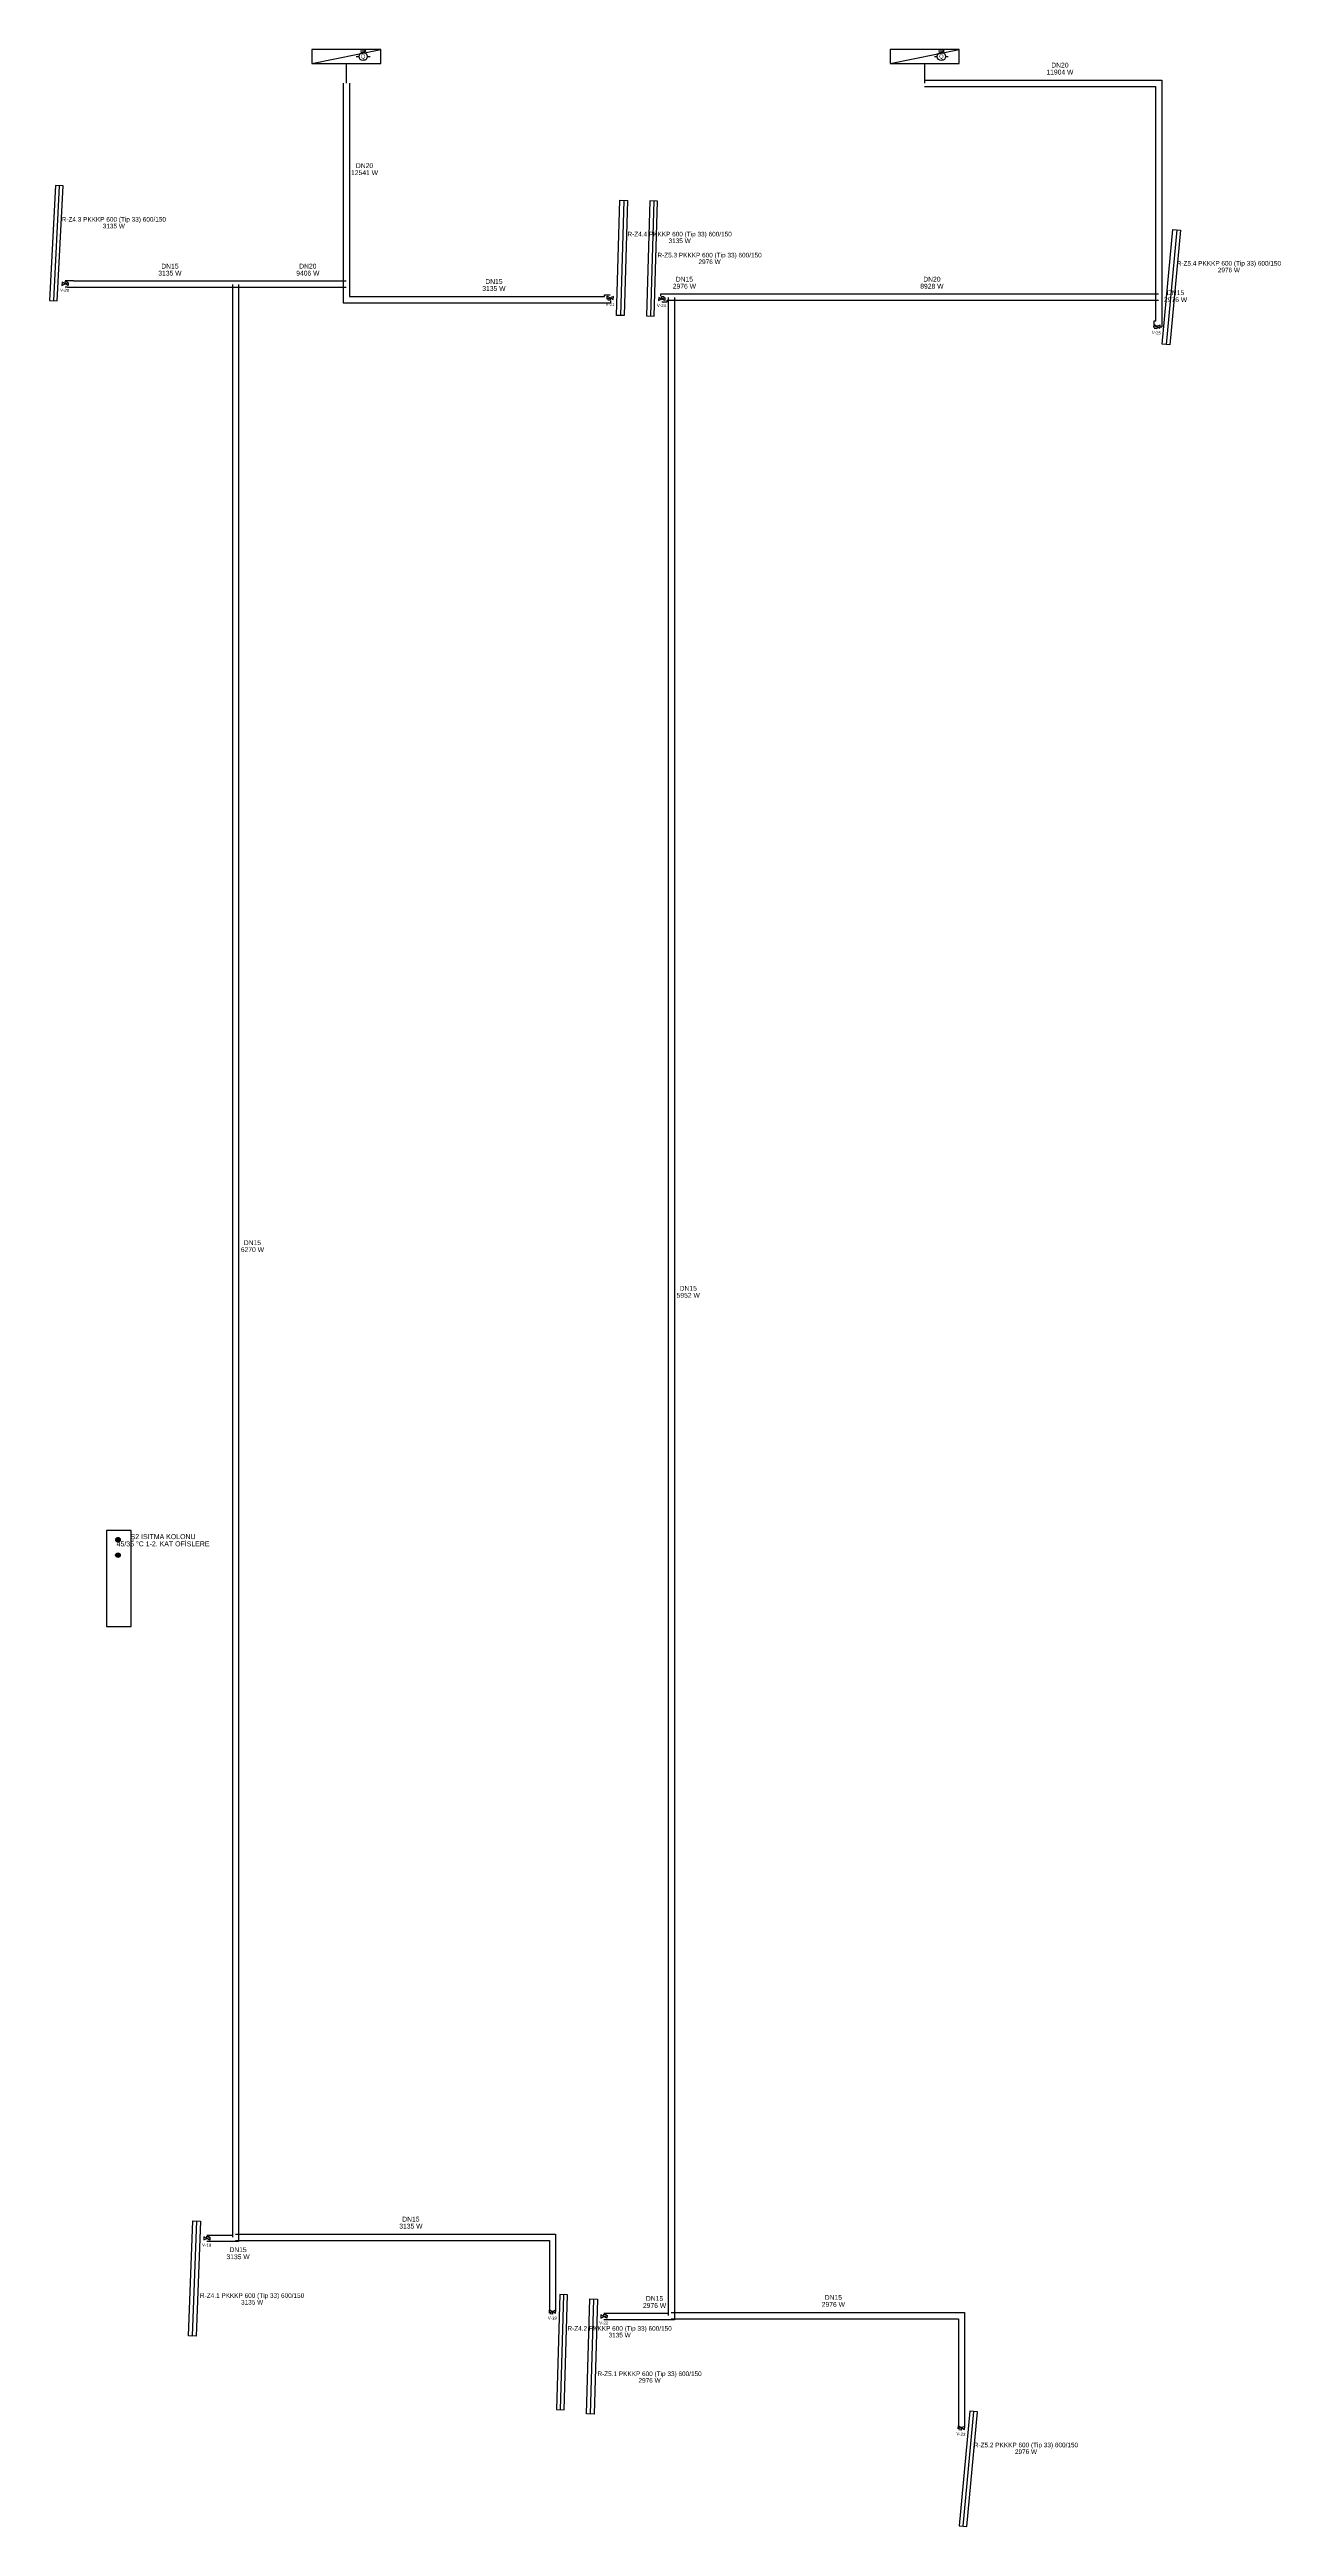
# Model space of a CAD drawing. Header units: centimetres. Extents: x 247996 to 314900, y -468471 to -440326.
# Drawn here: x 283163 to 284754, y -447086 to -443858 of the extents above; entities that cross this region are included whole.
import ezdxf
from ezdxf.enums import TextEntityAlignment as Align

# ---------------------------------------------------------------- set-up
doc = ezdxf.new("R2010")
doc.units = ezdxf.units.CM
doc.linetypes.add('ISITMA DONUS HATTI', pattern=[1.66, 1.57, -0.02, -0.07])
for name, color, linetype, lineweight in [('SCOTT-MTY-ISITMA-CAP', 41, 'CONTINUOUS', 30), ('SCOTT-MTY-ISITMA-DONUS-BORU', 30, 'ISITMA DONUS HATTI', 30), ('SCOTT-MTY-ISITMA-GIDIS-BORU', 10, 'CONTINUOUS', 30)]:
    doc.layers.add(name, color=color, linetype=linetype, lineweight=lineweight)
for name, color, linetype in [('SCOTT-MTY-KALORIMETRE', 6, 'Continuous'), ('SCOTT-MTY-RADYATÖR', 2, 'CONTINUOUS'), ('SCOTT-MTY-SAYAC', 3, 'Continuous'), ('SCOTT-MTY-TES-SAFT', 8, 'Continuous'), ('SCOTT-MTY-VANA', 1, 'Continuous')]:
    doc.layers.add(name, color=color, linetype=linetype)
doc.styles.add('ROTAS', font='arial.ttf')

# ---------------------------------------------------------------- blocks, each defined once
blk = doc.blocks.new('T-KOLON-T')
blk.add_hatch(color=7).paths.add_polyline_path([(3, 0), (2.8, 1.1), (2.1, 2.1), (1.1, 2.8), (0, 3), (-1.1, 2.8), (-2.1, 2.1), (-2.8, 1.1), (-3, 0), (-2.8, -1.1), (-2.1, -2.1), (-1.1, -2.8), (0, -3), (1.1, -2.8), (2.1, -2.1), (2.8, -1.1)])
blk.add_circle((0, 0), 3)
blk = doc.blocks.new('T-DOLAP')
blk.add_line((-45, -9), (45, 9))
blk.add_lwpolyline([(-45, -9), (45, -9), (45, 9), (-45, 9)], close=True)
blk = doc.blocks.new('T-KALORIMETRE')
for p, q in [((-10, 0), (-6, 0)), ((6, 0), (10, 0))]:
    blk.add_line(p, q)
blk.add_lwpolyline([(-4, 8), (4, 8), (2, 10), (4, 8), (2, 6)])
blk.add_circle((0, 0), 6)
at = {"style": 'ROTAS'}
blk.add_text('Q', height=6, dxfattribs=at).set_placement((0, 0), align=Align.MIDDLE_CENTER)
blk = doc.blocks.new('MTY-KURESEL VANA')
at = {"layer": 'SCOTT-MTY-VANA'}
for p, q in [((0, 0), (0, 8)), ((0, 8), (8, 8))]:
    blk.add_line(p, q, dxfattribs=at)
blk.add_lwpolyline([(-10, 5), (-10, -5), (10, 5), (10, -5), (-10, 5)], dxfattribs=at)
blk.add_attdef('CAP', (-1.1, -2.7), '', height=2.5, dxfattribs=at)

msp = doc.modelspace()

# ---------------------------------------------------------------- linework, layer by layer
at = {"layer": 'SCOTT-MTY-ISITMA-DONUS-BORU'}
for points in [[(283545.5, -443902), (283545.5, -444164)], [(284303, -443906), (284604, -443906), (284604, -444181)], [(283405.1, -444160), (283194.1, -444160), (283194.1, -444159.5), (283183, -444159.5)], [(283401.1, -444164), (283401.1, -446709)], [(283549.5, -444160), (283405.1, -444160)], [(283545.5, -444164), (283545.5, -444188), (283894.1, -444188), (283894.1, -444185.6)], [(283973, -444177), (283959, -444177), (283959, -444179.4)], [(283969, -444181), (283969, -446811)], [(284608, -444177), (283973, -444177)], [(284604, -444181), (284604, -444212), (284601.9, -444212), (284601.9, -444218.6)], [(283401.9, -446706.6), (283367.8, -446706.6)], [(283405.1, -446713), (283814.2, -446713), (283814.2, -446805.8)], [(283970, -446808.3), (283885.2, -446808.3)], [(283973, -446815), (284347.2, -446815), (284347.2, -446957.1)]]:
    msp.add_lwpolyline(points, dxfattribs=at)
at = {"layer": 'SCOTT-MTY-ISITMA-GIDIS-BORU'}
for points in [[(283549.5, -443876), (283549.5, -443902)], [(284303, -443876), (284303, -443902)], [(283553.5, -443902), (283553.5, -444164)], [(284303, -443898), (284612, -443898), (284612, -444181)], [(283405.1, -444168), (283186.1, -444168), (283186.1, -444167.5), (283183, -444167.5)], [(283549.5, -444168), (283405.1, -444168)], [(283409.1, -444164), (283409.1, -446709)], [(283553.5, -444164), (283553.5, -444180), (283886.1, -444180), (283886.1, -444177.6), (283893.5, -444177.6)], [(283973, -444185), (283967, -444185), (283967, -444187.1), (283960.5, -444187.1)], [(284608, -444185), (283973, -444185)], [(283977, -444181), (283977, -446811)], [(284612, -444181), (284612, -444220), (284609.6, -444220)], [(283409.1, -446709), (283409.1, -446714.6), (283367.8, -446714.6)], [(283405.1, -446705), (283822.2, -446705), (283822.2, -446805.8)], [(283977, -446811), (283977, -446816.3), (283885.2, -446816.3)], [(283973, -446807), (284355.2, -446807), (284355.2, -446957.1)]]:
    msp.add_lwpolyline(points, dxfattribs=at)
at = {"layer": 'SCOTT-MTY-RADYATÖR'}
for points in [[(283170.4, -444035.2), (283162.8, -444185), (283172.8, -444185.5), (283180.4, -444035.7)], [(283916.1, -444054.7), (283911.8, -444204.7), (283901.8, -444204.4), (283906.1, -444054.4)], [(283945.1, -444055.1), (283940.8, -444205.1), (283950.8, -444205.4), (283955.1, -444055.4)], [(284636.6, -444093.4), (284622.7, -444242.8), (284612.7, -444241.9), (284626.6, -444092.5)], [(283344.1, -446837.3), (283349.7, -446687.4), (283359.6, -446687.8), (283354.1, -446837.6)], [(283833.6, -446933.8), (283837.9, -446783.9), (283827.9, -446783.6), (283823.6, -446933.5)], [(283862.6, -446939.2), (283866.9, -446789.3), (283876.9, -446789.6), (283872.6, -446939.5)], [(284358.3, -447085.8), (284372.2, -446936.4), (284362.2, -446935.5), (284348.3, -447084.9)]]:
    msp.add_lwpolyline(points, close=True, dxfattribs=at)
for points in [[(283175.4, -444035.4), (283167.8, -444185.2)], [(283911.1, -444054.6), (283906.8, -444204.5)], [(283950.1, -444055.3), (283945.8, -444205.2)], [(284631.6, -444093), (284617.7, -444242.3)], [(283349.1, -446837.5), (283354.6, -446687.6)], [(283828.6, -446933.7), (283832.9, -446783.8)], [(283867.6, -446939.4), (283871.9, -446789.4)], [(284353.3, -447085.3), (284367.2, -446936)]]:
    msp.add_lwpolyline(points, dxfattribs=at)
at = {"layer": 'SCOTT-MTY-TES-SAFT'}
msp.add_lwpolyline([(283237, -445913), (283269, -445913), (283269, -445788), (283237, -445788)], close=True, dxfattribs=at)

# ---------------------------------------------------------------- block references
at = {"layer": 'SCOTT-MTY-ISITMA-DONUS-BORU'}
msp.add_blockref('T-KOLON-T', (283252, -445800), dxfattribs=at)
at = {"layer": 'SCOTT-MTY-ISITMA-GIDIS-BORU'}
msp.add_blockref('T-KOLON-T', (283252, -445820), dxfattribs=at)
at = {"layer": 'SCOTT-MTY-KALORIMETRE', "xscale": 0.9, "yscale": 0.9}
for p in [(283571.5, -443867), (284325, -443867)]:
    msp.add_blockref('T-KALORIMETRE', p, dxfattribs=at)
at = {"layer": 'SCOTT-MTY-SAYAC'}
for p in [(283549.5, -443867), (284303, -443867)]:
    msp.add_blockref('T-DOLAP', p, dxfattribs=at)
at = {"layer": 'SCOTT-MTY-VANA', "xscale": 0.4, "yscale": 0.4}
for p, rotation in [((283183, -444163.5), -2.8945126923575364), ((283893.5, -444181.6), 178.3576910355736), ((283960.5, -444183.1), -1.6396985768635934), ((284605.9, -444218.6), 174.6866549037644), ((283367.8, -446710.6), -2.1192292939960646), ((283818.2, -446805.8), 178.3576910355736), ((283885.2, -446812.3), -1.6396985768635934), ((284351.2, -446957.1), 174.6866549037644)]:
    msp.add_blockref('MTY-KURESEL VANA', p, dxfattribs=dict(at, rotation=rotation)).add_auto_attribs({'CAP': 'DN15'})

# ---------------------------------------------------------------- texts
at = {"layer": 'SCOTT-MTY-ISITMA-CAP', "style": 'ROTAS', "width": 0.8}
for s, p in [('11904 W', (284479.4, -443887.4)), ('DN20', (284479.4, -443878.3)), ('DN20', (283573.3, -444009.3)), ('12541 W', (283573.3, -444018.4)), ('DN15', (283319.7, -444140.3)), ('DN20', (283499.4, -444140.3)), ('3135 W', (283319.7, -444149.4)), ('9406 W', (283499.4, -444149.4)), ('3135 W', (283741.9, -444169.4)), ('DN15', (283741.9, -444160.3)), ('2976 W', (283990.1, -444166.4)), ('DN15', (283990.1, -444157.3)), ('8928 W', (284312.6, -444166.4)), ('DN20', (284312.6, -444157.3)), ('DN15', (284630.1, -444174.8)), ('2976 W', (284630.1, -444183.9)), ('6270 W', (283427.2, -445421.9)), ('DN15', (283427.2, -445412.8)), ('5952 W', (283995.1, -445481.4)), ('DN15', (283995.1, -445472.3)), ('3135 W', (283633.7, -446694.4)), ('DN15', (283633.7, -446685.3)), ('DN15', (283408.5, -446725.1)), ('3135 W', (283408.5, -446734.3)), ('DN15', (283951.2, -446788.6)), ('DN15', (284184.2, -446787.3)), ('2976 W', (283951.2, -446797.8)), ('2976 W', (284184.2, -446796.4))]:
    msp.add_text(s, height=6.3, dxfattribs=at).set_placement(p, align=Align.MIDDLE_CENTER)
at = {"layer": 'SCOTT-MTY-RADYATÖR', "style": 'ROTAS', "width": 0.8}
for s, p in [('R-Z4.3 PKKKP 600 (Tip 33) 600/150', (283246.6, -444079.3)), ('3135 W', (283246.6, -444088)), ('R-Z4.4 PKKKP 600 (Tip 33) 600/150', (283983.9, -444098.5)), ('3135 W', (283983.9, -444107.2)), ('R-Z5.3 PKKKP 600 (Tip 33) 600/150', (284022.9, -444125.9)), ('2976 W', (284022.9, -444134.6)), ('R-Z5.4 PKKKP 600 (Tip 33) 600/150', (284699.6, -444136.6)), ('2976 W', (284699.6, -444145.3)), ('R-Z4.1 PKKKP 600 (Tip 33) 600/150', (283426.8, -446784.9)), ('3135 W', (283426.8, -446793.6)), ('R-Z4.2 PKKKP 600 (Tip 33) 600/150', (283905.7, -446827.7)), ('3135 W', (283905.7, -446836.4)), ('R-Z5.1 PKKKP 600 (Tip 33) 600/150', (283944.7, -446886.8)), ('2976 W', (283944.7, -446895.5)), ('R-Z5.2 PKKKP 600 (Tip 33) 600/150', (284435.2, -446979.6)), ('2976 W', (284435.2, -446988.3))]:
    msp.add_text(s, height=6, dxfattribs=at).set_placement(p, align=Align.MIDDLE_CENTER)
at = {"layer": 'SCOTT-MTY-TES-SAFT', "style": 'ROTAS', "width": 0.8}
for s, p in [('45/35 °C 1-2. KAT OFİSLERE', (283310.8, -445805.3)), ('Ş2 ISITMA KOLONU', (283310.8, -445795.9))]:
    msp.add_text(s, height=6.5, dxfattribs=at).set_placement(p, align=Align.MIDDLE_CENTER)
at = {"layer": 'SCOTT-MTY-VANA', "style": 'ROTAS', "width": 0.8}
for s, rotation, p in [('V-20', -2.8945, (283182.5, -444171.8)), ('V-21', -1.6423, (283893.2, -444190)), ('V-24', -1.6397, (283960.2, -444191.5)), ('V-25', -5.3133, (284605.1, -444227)), ('V-18', -2.1192, (283367.5, -446719)), ('V-19', -1.6423, (283818, -446814.2)), ('V-22', -1.6397, (283885, -446820.7)), ('V-23', -5.3133, (284350.4, -446965.4))]:
    msp.add_text(s, height=4, rotation=rotation, dxfattribs=at).set_placement(p, align=Align.MIDDLE_CENTER)

doc.saveas('drawing.dxf')
